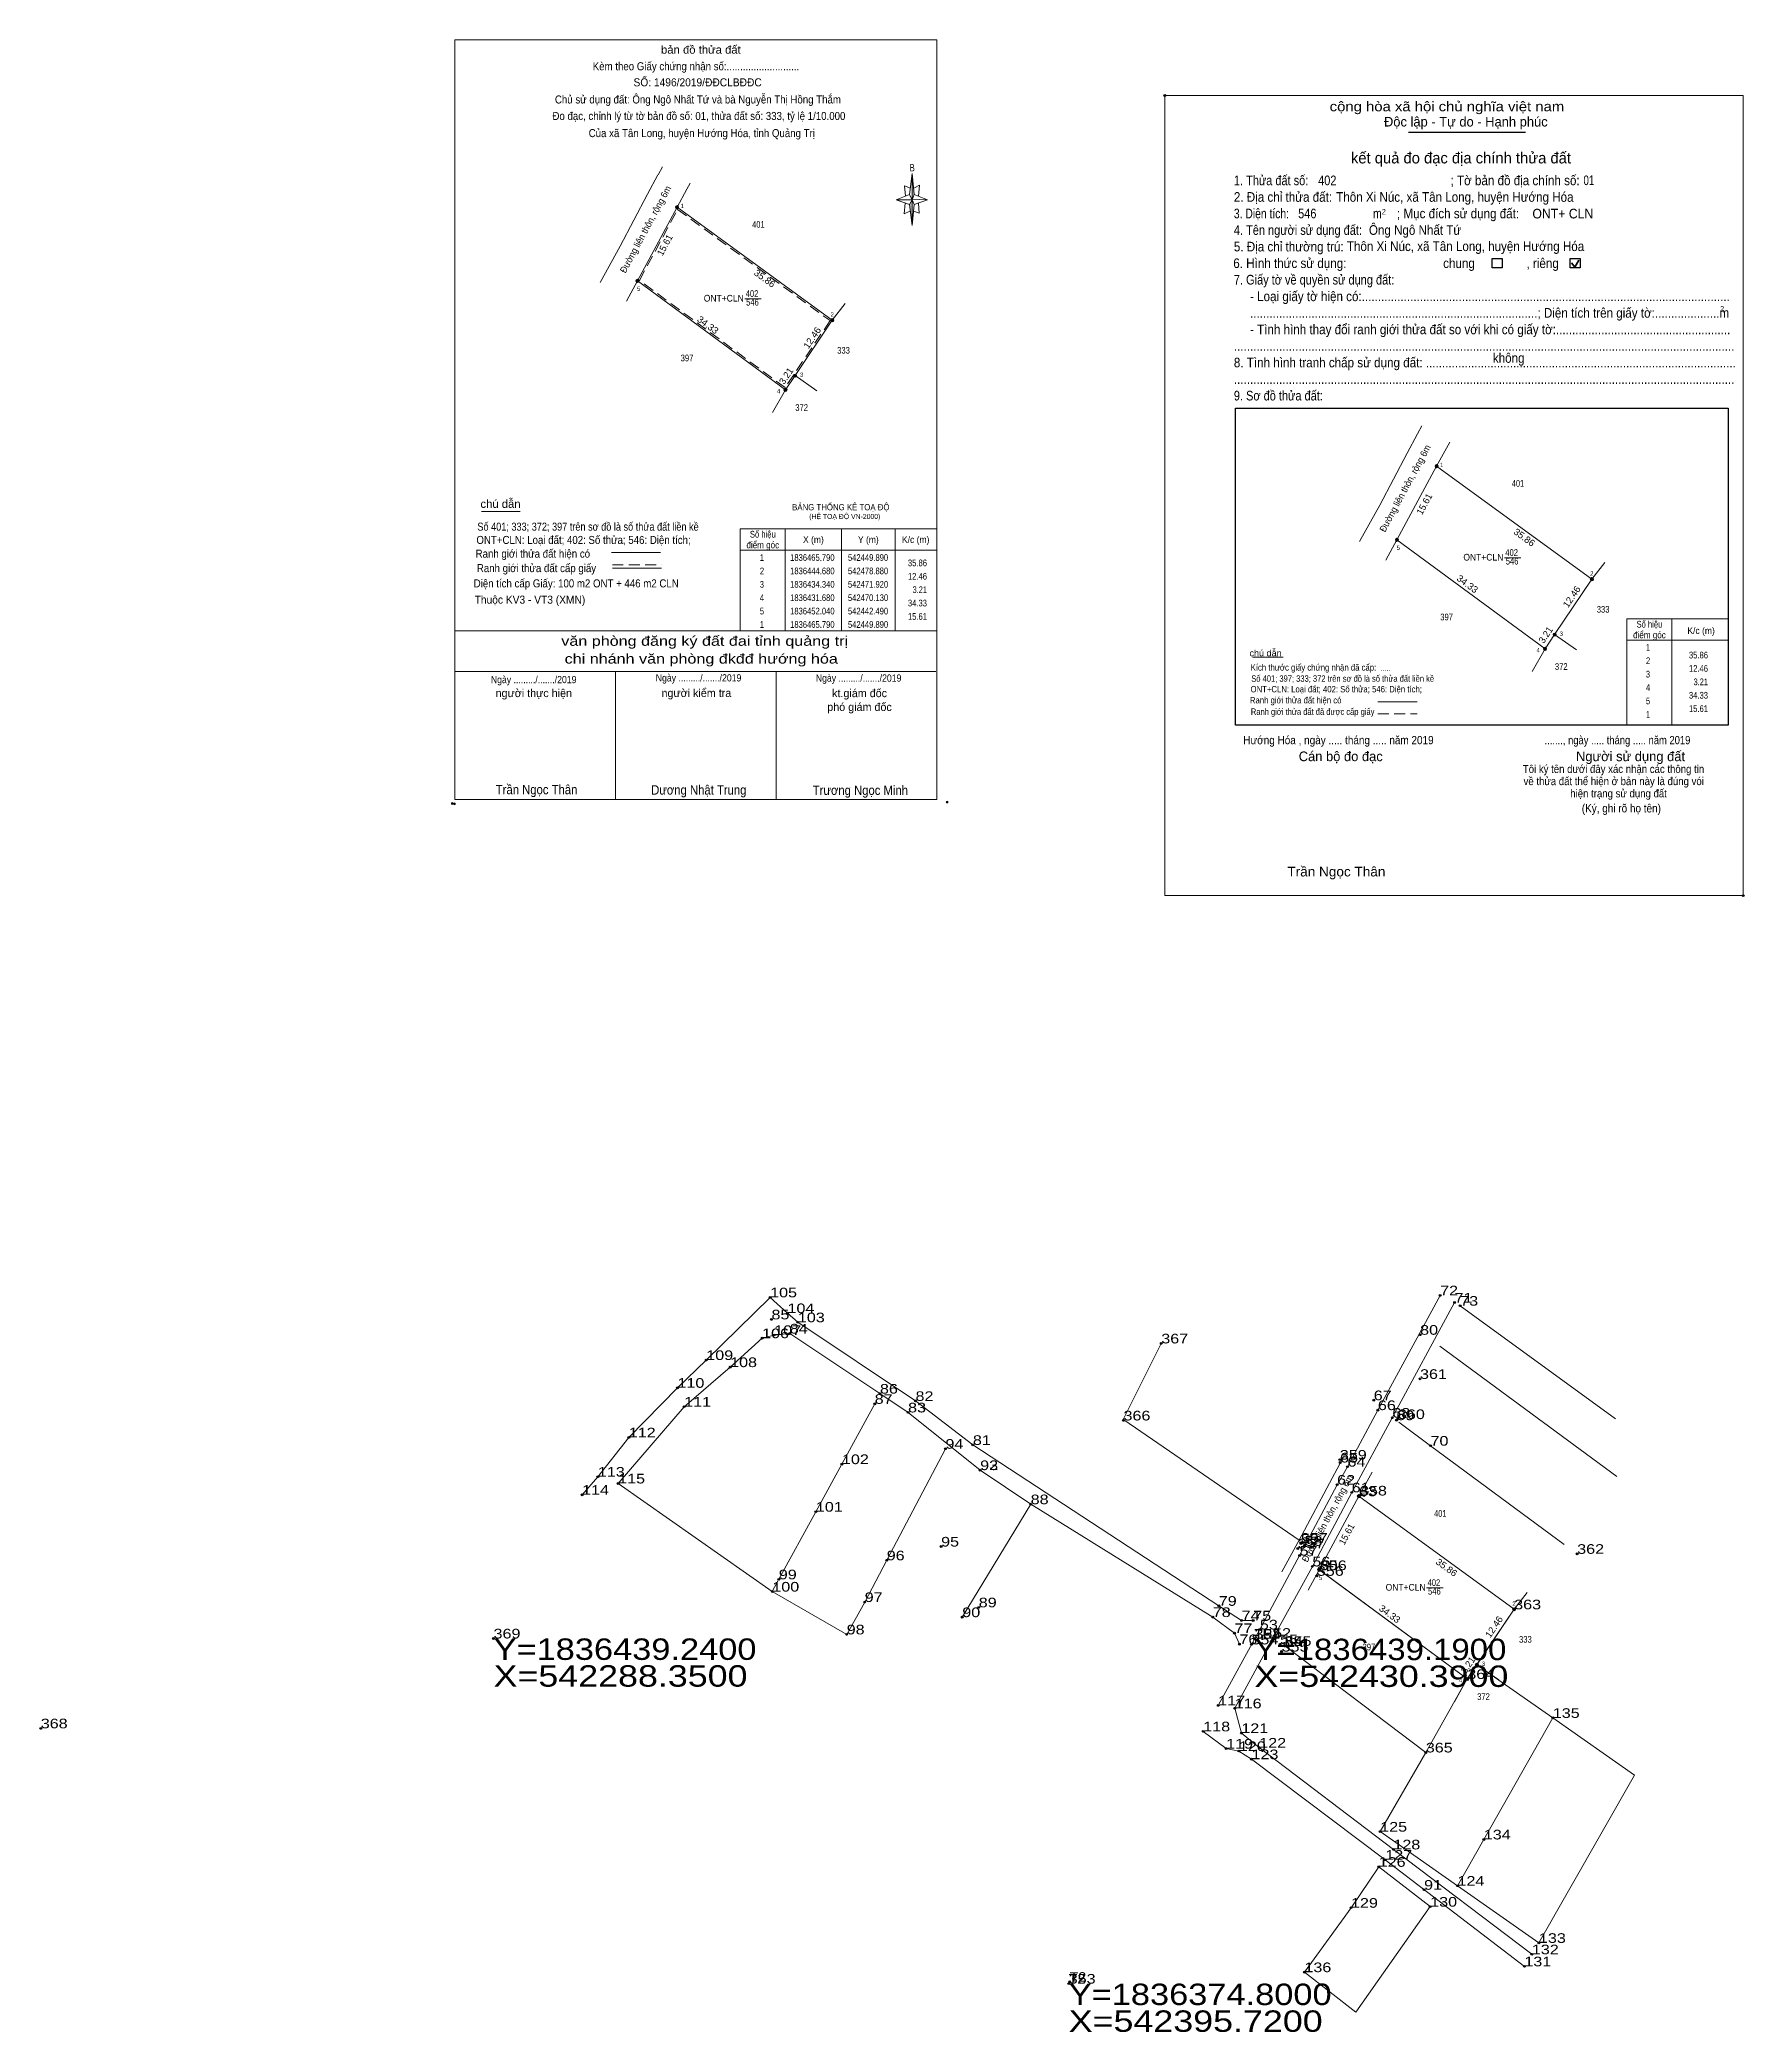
# Model space of a CAD drawing. Header units: metres. Extents: x 536224 to 543023, y 1836366 to 1838240.
# Drawn here: x 542203.6 to 542521.8, y 1836365.7 to 1836737.7 of the extents above; entities that cross this region are included whole.
import ezdxf
from ezdxf.enums import TextEntityAlignment as Align

# ---------------------------------------------------------------- set-up
doc = ezdxf.new("R2010")
doc.units = ezdxf.units.M
doc.header["$LTSCALE"] = 0.68
doc.header["$PDMODE"] = 32
doc.header["$PDSIZE"] = 0.34
doc.linetypes.add('DOTTED', pattern=[1.5, 0.3, -1.2])
doc.linetypes.add('MEDIUM_DASHED', pattern=[4.5, 3, -1.5])
for name, color, linetype, lineweight in [('1', 7, 'DOTTED', 13), ('10', 7, 'Continuous', 13), ('17', 7, 'Continuous', 13), ('2', 7, 'Continuous', 25), ('32', 7, 'Continuous', 13), ('36', 7, 'Continuous', 13), ('5', 7, 'Continuous', 13), ('6', 7, 'Continuous', 13), ('63', 7, 'Continuous', 13)]:
    doc.layers.add(name, color=color, linetype=linetype, lineweight=lineweight)
doc.layers.add('12', color=7, linetype='Continuous')
doc.layers.add('7', color=7, linetype='Continuous')

msp = doc.modelspace()

# ---------------------------------------------------------------- texts
at = {"layer": '1'}
for s, height, width, p in [('BẢNG THỐNG KÊ TOẠ ĐỘ ', 1.15, 0.95, (542344.08, 1836649.86)), ('(HỆ TOẠ ĐỘ VN-2000)', 0.93, 0.9, (542347.28, 1836648.24)), ('Y=1836439.2400', 4, 1.2, (542288.35, 1836435.24)), ('Y=1836439.1900', 4, 1.15, (542430.39, 1836435.19)), ('X=542288.3500', 4, 1.25, (542288.35, 1836430.24)), ('X=542430.3900', 4, 1.25, (542430.39, 1836430.19)), ('Y=1836374.8000', 4, 1.2, (542395.72, 1836370.8)), ('X=542395.7200', 4, 1.25, (542395.72, 1836365.8))]:
    msp.add_text(s, height=height, dxfattribs=dict(at, width=width)).set_placement(p)
at = {"layer": '1', "width": 0.85}
for s, p in [('546', (542463.975, 1836447.43)), ('397', (542451.755, 1836437.01)), ('333', (542480.975, 1836438.45)), ('372', (542473.155, 1836427.76))]:
    msp.add_text(s, height=1.25, dxfattribs=at).set_placement(p, align=Align.CENTER)
at = {"layer": '10'}
for s, width, p in [('401', 0.8, (542465.08, 1836461.95)), ('ONT+CLN', 0.95, (542458.61, 1836448.17)), ('402', 0.85, (542463.895, 1836449.04))]:
    msp.add_text(s, height=1.25, dxfattribs=dict(at, width=width)).set_placement(p, align=Align.CENTER)
at = {"layer": '12'}
for s, width, p in [('72', 1.25, (542465.05, 1836503.29)), ('105', 1.25, (542339.98, 1836502.92)), ('104', 1.25, (542343.22, 1836499.97)), ('71', 1.25, (542467.76, 1836501.95)), ('73', 1.25, (542468.8, 1836501.36)), ('85', 1.25, (542340.23, 1836498.81)), ('107', 1.25, (542340.74, 1836495.89)), ('84', 1.25, (542343.65, 1836496.17)), ('103', 1.25, (542345.16, 1836498.27)), ('80', 1.25, (542461.32, 1836495.94)), ('106', 1.25, (542338.48, 1836495.3)), ('367', 1.25, (542413, 1836494.32)), ('109', 1.25, (542328.06, 1836491.22)), ('108', 1.25, (542332.51, 1836489.9)), ('110', 1.25, (542322.68, 1836486.04)), ('86', 1.25, (542360.48, 1836484.95)), ('361', 1.25, (542461.3, 1836487.7)), ('111', 1.25, (542323.93, 1836482.51)), ('87', 1.25, (542359.5, 1836483.04)), ('83', 1.25, (542365.73, 1836481.44)), ('82', 1.25, (542367.12, 1836483.58)), ('67', 1.25, (542452.66, 1836483.72)), ('66', 1.25, (542453.44, 1836481.87)), ('366', 1.25, (542405.95, 1836479.94)), ('68', 1.25, (542456.13, 1836480.45)), ('69', 1.25, (542456.89, 1836479.99)), ('360', 1.25, (542457.18, 1836480.2)), ('112', 1.25, (542313.59, 1836476.78)), ('94', 1.25, (542372.71, 1836474.66)), ('81', 1.25, (542377.83, 1836475.37)), ('70', 1.25, (542463.26, 1836475.23)), ('102', 1.25, (542353.39, 1836471.79)), ('92', 1.25, (542379.19, 1836470.67)), ('93', 1.25, (542379.19, 1836470.67)), ('359', 1.25, (542446.33, 1836472.62)), ('65', 1.25, (542446.38, 1836472.09)), ('64', 1.25, (542447.77, 1836471.31)), ('114', 1.25, (542304.87, 1836466.06)), ('113', 1.25, (542307.82, 1836469.44)), ('115', 1.25, (542311.61, 1836468.18)), ('62', 1.25, (542445.83, 1836467.95)), ('61', 1.25, (542448.55, 1836466.52)), ('63', 1.25, (542449.89, 1836465.79)), ('358', 1.25, (542450.1, 1836465.93)), ('101', 1.25, (542348.52, 1836462.91)), ('88', 1.25, (542388.62, 1836464.3)), ('95', 1.25, (542371.9, 1836456.4)), ('357', 1.25, (542438.48, 1836456.04)), ('57', 1.25, (542438.82, 1836454.71)), ('357', 1.25, (542439.04, 1836457.1)), ('59', 1.25, (542439.07, 1836456.98)), ('58', 1.25, (542439.74, 1836456.54)), ('362', 1.25, (542490.64, 1836455.04)), ('96', 1.25, (542361.74, 1836453.83)), ('56', 1.25, (542441.2, 1836452.69)), ('356', 1.25, (542442.04, 1836450.94)), ('356', 1.25, (542442.6, 1836452)), ('60', 1.25, (542442.57, 1836451.98)), ('100', 1.25, (542340.39, 1836447.99)), ('99', 1.25, (542341.6, 1836450.28)), ('97', 1.25, (542357.63, 1836446.04)), ('89', 1.25, (542378.92, 1836445.05)), ('79', 1.25, (542423.73, 1836445.34)), ('363', 1.25, (542478.88, 1836444.68)), ('98', 1.25, (542354.27, 1836440)), ('90', 1.25, (542375.85, 1836443.22)), ('78', 1.25, (542422.6, 1836443.24)), ('77', 1.25, (542426.66, 1836440.24)), ('74', 1.25, (542428, 1836442.62)), ('75', 1.25, (542430.17, 1836442.6)), ('53', 1.25, (542431.41, 1836440.92)), ('369', 1.25, (542288.35, 1836439.24)), ('76', 1.25, (542427.58, 1836438.18)), ('354', 1.25, (542429.83, 1836438.13)), ('TR2', 1.05, (542430.37, 1836439.22)), ('TR2', 1.05, (542430.39, 1836439.19)), ('TR2', 1.05, (542430.39, 1836439.19)), ('TR2', 1.05, (542430.4, 1836439.18)), ('354', 1.25, (542430.39, 1836439.19)), ('52', 1.25, (542433.87, 1836439.36)), ('55', 1.25, (542435.17, 1836438.16)), ('355', 1.25, (542435.46, 1836436.8)), ('355', 1.25, (542436.02, 1836437.86)), ('54', 1.25, (542436.05, 1836437.84)), ('364', 1.25, (542470.13, 1836431.68)), ('117', 1.25, (542423.64, 1836426.74)), ('116', 1.25, (542426.71, 1836426.21)), ('368', 1.25, (542203.82, 1836422.46)), ('118', 1.25, (542420.84, 1836421.9)), ('121', 1.25, (542427.95, 1836421.58)), ('135', 1.25, (542486.09, 1836424.41)), ('119', 1.25, (542425.11, 1836418.68)), ('120', 1.25, (542427.49, 1836418.23)), ('122', 1.25, (542431.29, 1836418.86)), ('365', 1.25, (542462.38, 1836417.96)), ('123', 1.25, (542429.85, 1836416.7)), ('125', 1.25, (542453.87, 1836403.18)), ('128', 1.25, (542456.33, 1836399.86)), ('134', 1.25, (542473.21, 1836401.72)), ('126', 1.25, (542453.59, 1836396.61)), ('127', 1.25, (542454.82, 1836397.93)), ('91', 1.25, (542462.06, 1836392.33)), ('124', 1.25, (542468.29, 1836393.08)), ('129', 1.25, (542448.42, 1836388.97)), ('130', 1.25, (542463.2, 1836389.17)), ('132', 1.25, (542482.18, 1836380.28)), ('133', 1.25, (542483.5, 1836382.41)), ('136', 1.25, (542439.72, 1836376.94)), ('131', 1.25, (542480.78, 1836378.03)), ('T2', 1.1, (542395.72, 1836374.8)), ('353', 1.25, (542395.72, 1836374.8)), ('T2', 1.1, (542395.9, 1836375.14))]:
    msp.add_text(s, height=1.8, dxfattribs=dict(at, width=width)).set_placement(p)
at = {"layer": '2'}
for s, height, width, p in [('cộng hòa xã hội chủ nghĩa việt nam', 1.803, 1.15, (542444.44, 1836724.34)), ('2. Địa chỉ thửa đất:', 1.803, 0.9, (542426.55, 1836707.45)), ('1. Thửa đất số:', 1.803, 0.85, (542426.55, 1836710.54)), ('402', 1.8, 0.85, (542442.28, 1836710.54)), ('Thôn Xi Núc, xã Tân Long, huyện Hướng Hóa', 1.8, 0.9, (542445.66, 1836707.45)), ('; Tờ bản đồ địa chính số:', 1.803, 0.9, (542467, 1836710.54)), ('01', 1.8, 0.75, (542491.82, 1836710.56)), ('3. Diện tích:', 1.803, 0.8, (542426.55, 1836704.36)), ('546', 1.8, 0.85, (542438.55, 1836704.37)), ('m', 1.803, 0.8, (542452.54, 1836704.36)), ('2', 1.03, 0.8, (542454.16, 1836705.08)), ('; Mục đích sử dụng đất:', 1.803, 0.9, (542457, 1836704.36)), ('ONT+ CLN', 1.8, 0.95, (542482.28, 1836704.34)), ('4. Tên người sử dụng đất:', 1.803, 0.85, (542426.55, 1836701.27)), ('Ông Ngô Nhất Tứ', 1.8, 0.9, (542451.76, 1836701.28)), ('5. Địa chỉ thường trú:', 1.803, 0.9, (542426.55, 1836698.18)), ('Thôn Xi Núc, xã Tân Long, huyện Hướng Hóa', 1.8, 0.9, (542447.65, 1836698.25)), ('6. Hình thức sử dụng:', 1.803, 0.9, (542426.44, 1836695.08)), ('chung                , riêng', 1.803, 0.9, (542465.62, 1836695.08)), ('7. Giấy tờ về quyền sử dụng đất:', 1.803, 0.85, (542426.55, 1836692)), ('     - Loại giấy tờ hiện có:..................................................................................................................', 1.803, 0.9, (542426.55, 1836688.9)), ('     .........................................................................................; Diện tích trên giấy tờ:....................m', 1.803, 0.9, (542426.55, 1836685.81)), ('2', 1.03, 0.8, (542517.32, 1836686.95)), ('     - Tình hình thay đổi ranh giới thửa đất so với khi có giấy tờ:......................................................', 1.803, 0.9, (542426.55, 1836682.72)), ('...........................................................................................................................................................', 1.803, 0.9, (542426.55, 1836679.63)), ('8. Tình hình tranh chấp sử dụng đất: ................................................................................................', 1.803, 0.9, (542426.55, 1836676.54)), ('không', 1.803, 0.9, (542474.9, 1836677.39)), ('9. Sơ đồ thửa đất:', 1.803, 0.85, (542426.55, 1836670.36)), ('...........................................................................................................................................................', 1.803, 0.9, (542426.55, 1836673.45)), ('Hướng Hóa , ngày ..... tháng ..... năm 2019', 1.544, 0.9, (542428.32, 1836606.18)), ('......., ngày ..... tháng ..... năm 2019', 1.544, 0.85, (542484.55, 1836606.18)), ('(Ký, ghi rõ họ tên)', 1.545, 0.9, (542491.5, 1836593.45)), ('Trần Ngọc Thân', 1.804, 1.05, (542436.54, 1836581.5))]:
    msp.add_text(s, height=height, dxfattribs=dict(at, width=width)).set_placement(p)
for s, p in [('Độc lập - Tự do - Hạnh phúc', (542454.57, 1836721.5)), ('Cán bộ đo đạc', (542438.66, 1836603.02)), ('Người sử dụng đất', (542490.42, 1836603.02))]:
    msp.add_text(s, height=1.803, dxfattribs=at).set_placement(p)
for s, height, p in [('kết quả đo đạc địa chính thửa đất', 2.061, (542468.945, 1836714.61)), ('.', 0.5152, (542521.6349, 1836577.64))]:
    msp.add_text(s, height=height, dxfattribs=at).set_placement(p, align=Align.CENTER)
for s, height, width, p in [('.....', 1, 0.95, (542454.845, 1836619.89)), ('Tôi ký tên dưới đây xác nhận các thông tin', 1.489, 0.9, (542497.425, 1836600.82)), ('về thửa đất thể hiện ở bản này là đúng vói', 1.489, 0.9, (542497.46, 1836598.54)), ('hiện trạng sử dụng đất', 1.489, 0.9, (542498.365, 1836596.26))]:
    msp.add_text(s, height=height, dxfattribs=dict(at, width=width)).set_placement(p, align=Align.CENTER)
at = {"layer": '5'}
for s, height, width, p in [('bản đồ thửa đất', 1.5, 1.05, (542327.05, 1836735.1)), ('Kèm theo Giấy chứng nhận số:...........................', 1.5, 0.9, (542326.13, 1836732)), ('SỐ: 1496/2019/ĐĐCLBĐĐC', 1.5, 0.95, (542326.445, 1836729)), ('Đo đạc, chỉnh lý từ tờ bản đồ số: 01, thửa đất số: 333, tỷ lệ 1/10.000 ', 1.5, 0.9, (542326.935, 1836722.72)), ('Chủ sử dụng đất: Ông Ngô Nhất Tứ và bà Nguyễn Thị Hồng Thắm', 1.5, 0.9, (542326.505, 1836725.8)), ('Của xã Tân Long, huyện Hướng Hóa, tỉnh Quảng Trị', 1.5, 0.9, (542327.225, 1836719.52)), ('B', 1.378, 0.75, (542366.515, 1836713.12)), ('văn phòng đăng ký đất đai tỉnh quảng trị', 1.8, 1.25, (542327.76, 1836624.56)), ('chi nhánh văn phòng đkđđ hướng hóa', 1.8, 1.25, (542327.12, 1836621.24)), ('Ngày ........./......./2019', 1.35, 0.9, (542295.835, 1836617.58)), ('Ngày ........./......./2019', 1.35, 0.9, (542326.615, 1836617.9)), ('Ngày ........./......./2019', 1.35, 0.9, (542356.495, 1836617.86)), ('Trần Ngọc Thân', 1.75, 0.9, (542296.38, 1836596.84)), ('Dương Nhật Trung', 1.75, 0.9, (542326.66, 1836596.78)), ('Trương Ngọc Minh', 1.75, 0.9, (542356.825, 1836596.72))]:
    msp.add_text(s, height=height, dxfattribs=dict(at, width=width)).set_placement(p, align=Align.CENTER)
for s, p in [('người thực hiện', (542295.86, 1836614.98)), ('người kiểm tra', (542326.215, 1836615)), ('kt.giám đốc', (542356.675, 1836614.97)), ('phó giám đốc', (542356.67, 1836612.39))]:
    msp.add_text(s, height=1.5, dxfattribs=at).set_placement(p, align=Align.CENTER)
at = {"layer": '6'}
for s, height, width, p in [('chú dẫn', 1.5, 1.05, (542285.9, 1836650.31)), ('Số 401; 333; 372; 397 trên sơ đồ là số thửa đất liền kề', 1.5, 0.85, (542285.33, 1836646.05)), ('Ranh giới thửa đất hiện có ', 1.5, 0.9, (542285, 1836641.01)), ('ONT+CLN: Loại đất; 402: Số thửa; 546: Diện tích;', 1.5, 0.9, (542285.15, 1836643.57)), ('Ranh giới thửa đất cấp giấy', 1.5, 0.9, (542285.23, 1836638.31)), ('Diện tích cấp Giấy: 100 m2 ONT + 446 m2 CLN', 1.5, 0.9, (542284.64, 1836635.46)), ('Thuộc KV3 - VT3 (XMN)', 1.5, 0.95, (542284.82, 1836632.42)), ('chú dẫn', 1.2, 1.05, (542429.47, 1836622.6)), ('Kích thước giấy chứng nhận đã cấp:', 1.2, 0.9, (542429.69, 1836619.92)), ('ONT+CLN: Loại đất; 402: Số thửa; 546: Diện tích;', 1.2, 0.9, (542429.66, 1836615.86)), ('Số 401; 397; 333; 372 trên sơ đồ là số thửa đất liền kề', 1.2, 0.85, (542429.8, 1836617.84)), ('Ranh giới thửa đất hiện có ', 1.2, 0.9, (542429.54, 1836613.8)), ('Ranh giới thửa đất đã được cấp giấy', 1.2, 0.85, (542429.72, 1836611.66))]:
    msp.add_text(s, height=height, dxfattribs=dict(at, width=width)).set_placement(p)
at = {"layer": '63'}
for s, rotation, width, p in [('Đường liên thôn, rộng 6m', 61.767, 0.95, (542317.2682, 1836702.0144)), ('35.86', 323.939, 1.05, (542338.6021, 1836692.6359)), ('34.33', 323.624, 1.05, (542327.9843, 1836683.9509)), ('12.46', 56.055, 1.05, (542348.346, 1836681.701)), ('Đường liên thôn, rộng 6m', 61.767, 0.95, (542459.0682, 1836653.6644)), ('35.86', 323.939, 1.05, (542480.4021, 1836644.2859)), ('34.33', 323.624, 1.05, (542469.7843, 1836635.6009)), ('12.46', 56.055, 1.05, (542490.146, 1836633.351)), ('Đường liên thôn, rộng 6m', 61.767, 0.95, (542444.5582, 1836461.3644)), ('35.86', 323.939, 1.05, (542465.8921, 1836451.9859)), ('34.33', 323.624, 1.05, (542455.2743, 1836443.3009)), ('12.46', 56.055, 1.05, (542475.6359, 1836441.051))]:
    msp.add_text(s, height=1.25, rotation=rotation, dxfattribs=dict(at, width=width)).set_placement(p, align=Align.CENTER)
for s, height, width, p in [(' 1', 0.8, 0.9, (542323.87, 1836706.27)), (' 5', 0.8, 0.9, (542315.75, 1836690.81)), (' 2', 0.8, 0.9, (542351.87, 1836686)), (' 4', 0.8, 0.95, (542341.88, 1836671.7)), (' 3', 0.8, 0.95, (542346.18, 1836674.77)), (' 1', 0.8, 0.9, (542465.67, 1836657.92)), (' 5', 0.8, 0.9, (542457.55, 1836642.46)), ('35.86', 1.25, 0.85, (542369.26, 1836639.41)), ('12.46', 1.25, 0.85, (542369.26, 1836636.91)), ('3.21', 1.25, 0.8, (542369.26, 1836634.41)), (' 2', 0.8, 0.9, (542493.67, 1836637.65)), ('34.33', 1.25, 0.85, (542369.26, 1836631.91)), ('15.61', 1.25, 0.85, (542369.26, 1836629.41)), (' 4', 0.8, 0.95, (542483.68, 1836623.35)), (' 3', 0.8, 0.95, (542487.98, 1836626.42)), ('35.86', 1.25, 0.85, (542515.06, 1836622.2)), ('12.46', 1.25, 0.85, (542515.06, 1836619.7)), ('3.21', 1.25, 0.8, (542515.06, 1836617.2)), ('34.33', 1.25, 0.85, (542515.06, 1836614.7)), ('15.61', 1.25, 0.85, (542515.06, 1836612.2)), (' 1', 0.8, 0.9, (542451.16, 1836465.62)), (' 5', 0.8, 0.9, (542443.04, 1836450.16)), (' 2', 0.8, 0.9, (542479.16, 1836445.35)), (' 3', 0.8, 0.95, (542473.47, 1836434.12)), (' 4', 0.8, 0.95, (542469.17, 1836431.05))]:
    msp.add_text(s, height=height, dxfattribs=dict(at, width=width)).set_placement(p, align=Align.RIGHT)
for s, width, p in [('401', 0.8, (542337.79, 1836702.6)), ('402', 0.85, (542336.605, 1836689.69)), ('ONT+CLN', 0.95, (542331.32, 1836688.82)), ('546', 0.85, (542336.685, 1836688.08)), ('333', 0.85, (542353.685, 1836679.1)), ('397', 0.85, (542324.465, 1836677.66)), ('372', 0.85, (542345.865, 1836668.41)), ('401', 0.8, (542479.59, 1836654.25)), ('Số hiệu', 0.85, (542338.61, 1836644.76)), ('điểm góc', 0.9, (542338.61, 1836642.76)), ('X (m)', 0.95, (542348.06, 1836643.76)), ('Y (m)', 0.95, (542358.315, 1836643.76)), ('K/c (m)', 0.95, (542367.155, 1836643.76)), ('402', 0.85, (542478.405, 1836641.34)), (' 2', 0.85, (542338.265, 1836637.91)), (' 1', 0.75, (542338.26, 1836640.41)), ('1836465.790', 0.85, (542347.86, 1836640.41)), ('1836444.680', 0.85, (542347.86, 1836637.91)), ('542449.890', 0.85, (542358.26, 1836640.41)), ('542478.880', 0.85, (542358.26, 1836637.91)), ('ONT+CLN', 0.95, (542473.12, 1836640.47)), ('546', 0.85, (542478.485, 1836639.73)), (' 3', 0.8, (542338.255, 1836635.41)), ('1836434.340', 0.85, (542347.86, 1836635.41)), ('542471.920', 0.85, (542358.26, 1836635.41)), (' 4', 0.85, (542338.26, 1836632.91)), (' 5', 0.8, (542338.265, 1836630.41)), ('1836431.680', 0.85, (542347.86, 1836632.91)), ('1836452.040', 0.85, (542347.86, 1836630.41)), ('542470.130', 0.85, (542358.26, 1836632.91)), ('542442.490', 0.85, (542358.26, 1836630.41)), ('333', 0.85, (542495.485, 1836630.75)), (' 1', 0.75, (542338.26, 1836627.91)), ('1836465.790', 0.85, (542347.86, 1836627.91)), ('542449.890', 0.85, (542358.26, 1836627.91)), ('397', 0.85, (542466.265, 1836629.31)), ('Số hiệu', 0.85, (542504.13, 1836627.96)), ('K/c (m)', 0.95, (542513.775, 1836626.76)), ('điểm góc', 0.9, (542504.13, 1836625.96)), (' 1', 0.75, (542503.67, 1836623.64)), ('372', 0.85, (542487.665, 1836620.06)), (' 2', 0.85, (542503.675, 1836621.14)), (' 4', 0.85, (542503.67, 1836616.14)), (' 3', 0.8, (542503.665, 1836618.64)), (' 5', 0.8, (542503.675, 1836613.64)), (' 1', 0.75, (542503.67, 1836611.14))]:
    msp.add_text(s, height=1.25, dxfattribs=dict(at, width=width)).set_placement(p, align=Align.CENTER)
for s, rotation, p in [('15.61', 61.712, (542320.8669, 1836699.0738)), ('3.21', 56.062, (542343.4898, 1836674.5861)), ('15.61', 61.712, (542462.6669, 1836650.7238)), ('3.21', 56.062, (542485.2898, 1836626.2361)), ('15.61', 61.712, (542448.1569, 1836458.4238)), ('3.21', 56.062, (542470.7798, 1836433.9361))]:
    msp.add_text(s, height=1.25, rotation=rotation, dxfattribs=at).set_placement(p, align=Align.CENTER)

# ---------------------------------------------------------------- hatches: boundary and pattern name
at = {"layer": '5'}
for points in [[(542366.48, 1836712.72), (542366.88, 1836708.82), (542366.48, 1836707.82)], [(542366.48, 1836707.82), (542366.48, 1836703.02), (542365.98, 1836706.92)]]:
    msp.add_hatch(color=256, dxfattribs=at).paths.add_polyline_path(points)
at = {"layer": '63'}
for points in [[(542322.9, 1836706.44, 1), (542322.3, 1836706.44, 1)], [(542315.5, 1836692.69, 1), (542314.9, 1836692.69, 1)], [(542351.89, 1836685.33, 1), (542351.29, 1836685.33, 1)], [(542343.14, 1836672.33, 1), (542342.54, 1836672.33, 1)], [(542344.93, 1836674.99, 1), (542344.33, 1836674.99, 1)], [(542464.7, 1836658.09, 1), (542464.1, 1836658.09, 1)], [(542457.3, 1836644.34, 1), (542456.7, 1836644.34, 1)], [(542493.69, 1836636.98, 1), (542493.09, 1836636.98, 1)], [(542484.94, 1836623.98, 1), (542484.34, 1836623.98, 1)], [(542486.73, 1836626.64, 1), (542486.13, 1836626.64, 1)], [(542450.19, 1836465.79, 1), (542449.59, 1836465.79, 1)], [(542442.79, 1836452.04, 1), (542442.19, 1836452.04, 1)], [(542479.18, 1836444.68, 1), (542478.58, 1836444.68, 1)], [(542472.22, 1836434.34, 1), (542471.62, 1836434.34, 1)], [(542470.43, 1836431.68, 1), (542469.83, 1836431.68, 1)]]:
    msp.add_hatch(color=256, dxfattribs=at).paths.add_polyline_path(points)

# ---------------------------------------------------------------- linework, layer by layer
at = {"layer": '1', "linetype": 'Continuous'}
msp.add_lwpolyline([(542449.89, 1836465.79), (542478.88, 1836444.68), (542471.92, 1836434.34), (542470.13, 1836431.68), (542442.49, 1836452.04)], close=True, dxfattribs=at)
at = {"layer": '10'}
for p, q in [((542444.38, 1836468.23), (542446.33, 1836471.82)), ((542446.34, 1836471.81), (542447.15, 1836473.32)), ((542439.26, 1836458.53), (542444.38, 1836468.23)), ((542449.89, 1836465.79), (542451.72, 1836469.16)), ((542451.74, 1836469.18), (542452.34, 1836470.29)), ((542442.49, 1836452.04), (542449.89, 1836465.79)), ((542478.88, 1836444.68), (542449.89, 1836465.79)), ((542435.51, 1836451.7), (542439.26, 1836458.53)), ((542440.43, 1836448.26), (542442.49, 1836452.04)), ((542481.3, 1836447.82), (542478.88, 1836444.68)), ((542471.92, 1836434.34), (542475.99, 1836431.49)), ((542470.13, 1836431.68), (542467.73, 1836427.43))]:
    msp.add_line(p, q, dxfattribs=at)
msp.add_lwpolyline([(542478.88, 1836444.68), (542471.92, 1836434.34), (542470.13, 1836431.68), (542442.49, 1836452.04)], dxfattribs=at)
at = {"layer": '17'}
for p, q in [((542286.1, 1836649.63), (542293.34, 1836649.63)), ((542430, 1836622.42), (542435.78, 1836622.42))]:
    msp.add_line(p, q, dxfattribs=at)
at = {"layer": '2'}
for p, q in [((542459.13, 1836720.45), (542480.97, 1836720.45)), ((542426.88, 1836668.93), (542518.83, 1836668.93)), ((542518.83, 1836668.93), (542518.83, 1836609.75))]:
    msp.add_line(p, q, dxfattribs=at)
at = {"layer": '2', "lineweight": 35}
for p, q in [((542489.59, 1836696.03), (542490.2, 1836695.23)), ((542490.2, 1836695.23), (542490.95, 1836696.57))]:
    msp.add_line(p, q, dxfattribs=at)
at = {"layer": '2', "lineweight": 13}
msp.add_lwpolyline([(542413.64, 1836727.3), (542521.64, 1836727.3), (542521.64, 1836577.91), (542413.64, 1836577.91)], close=True, dxfattribs=at)
at = {"layer": '2'}
for points in [[(542474.76, 1836696.83), (542476.61, 1836696.83), (542476.61, 1836695.1), (542474.76, 1836695.1)], [(542489.35, 1836696.83), (542491.2, 1836696.83), (542491.2, 1836695.1), (542489.35, 1836695.1)]]:
    msp.add_lwpolyline(points, close=True, dxfattribs=at)
msp.add_lwpolyline([(542518.83, 1836609.75), (542426.88, 1836609.75), (542426.88, 1836668.93)], dxfattribs=at)
for p in [(542413.64, 1836727.3), (542521.64, 1836577.91)]:
    msp.add_point(p, dxfattribs=at)
at = {"layer": '32'}
msp.add_line((542406, 1836480.04), (542438.77, 1836457.6), dxfattribs=at)
at = {"layer": '36'}
for p, q in [((542339.98, 1836502.92), (542343.22, 1836499.97)), ((542465.05, 1836503.29), (542453.44, 1836481.87)), ((542456.13, 1836480.45), (542467.76, 1836501.95)), ((542497.79, 1836480.25), (542468.8, 1836501.36)), ((542343.22, 1836499.97), (542345.16, 1836498.27)), ((542345.16, 1836498.27), (542367.12, 1836483.58)), ((542405.86, 1836480.14), (542413.12, 1836494.56)), ((542465.03, 1836493.81), (542498.03, 1836469.48)), ((542311.61, 1836468.18), (542323.93, 1836482.51)), ((542377.83, 1836475.37), (542367.12, 1836483.58)), ((542365.73, 1836481.44), (542379.19, 1836470.67)), ((542448.55, 1836466.52), (542456.13, 1836480.45)), ((542377.83, 1836475.37), (542423.73, 1836445.34)), ((542445.83, 1836467.95), (542438.82, 1836454.71)), ((542388.62, 1836464.3), (542375.85, 1836443.22)), ((542448.55, 1836466.52), (542441.2, 1836452.69)), ((542478.88, 1836444.68), (542449.89, 1836465.79)), ((542438.82, 1836454.71), (542431.41, 1836440.92)), ((542433.87, 1836439.36), (542441.2, 1836452.69)), ((542423.64, 1836426.74), (542431.41, 1836440.92)), ((542426.71, 1836426.21), (542433.87, 1836439.36)), ((542462.38, 1836417.96), (542436.05, 1836437.84)), ((542471.92, 1836434.34), (542486.09, 1836424.41)), ((542462.38, 1836417.96), (542470.13, 1836431.68)), ((542486.09, 1836424.41), (542501.33, 1836413.72)), ((542454.82, 1836397.93), (542429.85, 1836416.7)), ((542431.29, 1836418.86), (542456.33, 1836399.86)), ((542453.87, 1836403.18), (542462.38, 1836417.96)), ((542483.5, 1836382.41), (542501.33, 1836413.72)), ((542453.87, 1836403.18), (542468.29, 1836393.08)), ((542480.78, 1836378.03), (542454.82, 1836397.93)), ((542456.33, 1836399.86), (542482.18, 1836380.28)), ((542468.29, 1836393.08), (542483.5, 1836382.41))]:
    msp.add_line(p, q, dxfattribs=at)
for points in [[(542339.98, 1836502.92), (542328.06, 1836491.22), (542322.68, 1836486.04), (542313.59, 1836476.78), (542307.82, 1836469.44), (542304.87, 1836466.06)], [(542323.93, 1836482.51), (542332.51, 1836489.9), (542338.48, 1836495.3)], [(542338.48, 1836495.3), (542340.74, 1836495.89), (542343.65, 1836496.17)], [(542365.73, 1836481.44), (542360.48, 1836484.95), (542343.65, 1836496.17)], [(542311.61, 1836468.18), (542340.39, 1836447.99), (542341.6, 1836450.28), (542348.52, 1836462.91), (542353.39, 1836471.79), (542359.5, 1836483.04)], [(542445.83, 1836467.95), (542447.77, 1836471.31), (542453.44, 1836481.87)], [(542457.36, 1836479.64), (542463.26, 1836475.23), (542488.24, 1836456.81)], [(542340.39, 1836447.99), (542354.27, 1836440), (542357.63, 1836446.04), (542361.74, 1836453.83), (542372.71, 1836474.66)], [(542422.6, 1836443.24), (542388.62, 1836464.3), (542379.19, 1836470.67)], [(542442.57, 1836451.98), (542470.13, 1836431.68), (542478.88, 1836444.68)], [(542423.73, 1836445.34), (542428, 1836442.62), (542430.17, 1836442.6)], [(542422.6, 1836443.24), (542426.66, 1836440.24), (542427.58, 1836438.18)], [(542426.71, 1836426.21), (542427.95, 1836421.58), (542431.29, 1836418.86)], [(542468.29, 1836393.08), (542473.21, 1836401.72), (542486.09, 1836424.41)], [(542420.84, 1836421.9), (542425.11, 1836418.68), (542427.49, 1836418.23), (542429.85, 1836416.7)], [(542439.72, 1836376.94), (542448.42, 1836388.97), (542453.59, 1836396.61), (542463.2, 1836389.17)], [(542439.72, 1836376.94), (542449.33, 1836369.5), (542463.2, 1836389.17)]]:
    msp.add_lwpolyline(points, dxfattribs=at)
at = {"layer": '5'}
for p, q in [((542365.98, 1836708.82), (542366.48, 1836712.72)), ((542365.98, 1836706.92), (542363.48, 1836707.82)), ((542366.88, 1836706.92), (542366.48, 1836703.02)), ((542367.78, 1836705.32), (542366.78, 1836705.72)), ((542366.88, 1836708.82), (542369.38, 1836707.82)), ((542367.68, 1836707.22), (542367.78, 1836705.32)), ((542281.11, 1836627.38), (542371.11, 1836627.38)), ((542281.11, 1836619.78), (542370.91, 1836619.78)), ((542281.11, 1836619.78), (542370.91, 1836619.78)), ((542281.11, 1836619.78), (542370.91, 1836619.78)), ((542311.11, 1836595.88), (542311.11, 1836619.78)), ((542341.11, 1836595.88), (542341.11, 1836619.78))]:
    msp.add_line(p, q, dxfattribs=at)
for points in [[(542281.11, 1836737.68), (542371.11, 1836737.68), (542371.11, 1836595.88), (542281.11, 1836595.88)], [(542366.48, 1836712.72), (542366.88, 1836708.82), (542366.48, 1836707.82)], [(542366.48, 1836707.82), (542363.48, 1836707.82), (542365.98, 1836708.82), (542366.88, 1836706.92), (542369.38, 1836707.82), (542366.48, 1836707.92)], [(542366.48, 1836707.82), (542366.48, 1836703.02), (542365.98, 1836706.92)]]:
    msp.add_lwpolyline(points, close=True, dxfattribs=at)
for points in [[(542366.18, 1836710.02), (542365.08, 1836710.42), (542365.28, 1836708.52)], [(542366.78, 1836710.02), (542367.88, 1836710.52), (542367.68, 1836708.52)], [(542366.48, 1836707.82), (542365.98, 1836708.82), (542363.48, 1836707.82)], [(542365.18, 1836707.22), (542364.98, 1836705.22), (542366.08, 1836705.72)], [(542366.48, 1836707.82), (542366.88, 1836706.92), (542369.38, 1836707.82)], [(542371.11, 1836595.88), (542281.11, 1836595.88), (542281.11, 1836619.78)]]:
    msp.add_lwpolyline(points, dxfattribs=at)
for p in [(542280.64, 1836595.12), (542281.04, 1836595.04)]:
    msp.add_point(p, dxfattribs=at)
at = {"layer": '6'}
for p, q in [((542310.39, 1836641.99), (542319.53, 1836641.99)), ((542310.53, 1836639.07), (542319.67, 1836639.07)), ((542453.44, 1836614.1), (542460.75, 1836614.1))]:
    msp.add_line(p, q, dxfattribs=at)
at = {"layer": '6', "linetype": 'MEDIUM_DASHED'}
for p, q in [((542310.53, 1836639.69), (542319.73, 1836639.69)), ((542453.43, 1836611.84), (542460.79, 1836611.84))]:
    msp.add_line(p, q, dxfattribs=at)
at = {"layer": '6'}
msp.add_point((542373.01, 1836595.38), dxfattribs=at)
at = {"layer": '63'}
for p, q in [((542319.05, 1836712.46), (542319.86, 1836713.97)), ((542317.09, 1836708.88), (542319.04, 1836712.47)), ((542322.6, 1836706.44), (542324.43, 1836709.81)), ((542324.45, 1836709.83), (542325.05, 1836710.94)), ((542311.97, 1836699.18), (542317.09, 1836708.88)), ((542315.2, 1836692.69), (542322.6, 1836706.44)), ((542351.59, 1836685.33), (542322.6, 1836706.44)), ((542308.22, 1836692.35), (542311.97, 1836699.18)), ((542313.14, 1836688.91), (542315.2, 1836692.69)), ((542335.25, 1836689.35), (542338.33, 1836689.35)), ((542354.01, 1836688.47), (542351.59, 1836685.33)), ((542342.84, 1836672.33), (542340.44, 1836668.08)), ((542344.63, 1836674.99), (542348.7, 1836672.14)), ((542460.85, 1836664.11), (542461.66, 1836665.62)), ((542458.89, 1836660.53), (542460.84, 1836664.12)), ((542464.4, 1836658.09), (542466.23, 1836661.46)), ((542466.25, 1836661.48), (542466.85, 1836662.59)), ((542453.77, 1836650.83), (542458.89, 1836660.53)), ((542457, 1836644.34), (542464.4, 1836658.09)), ((542493.39, 1836636.98), (542464.4, 1836658.09)), ((542450.02, 1836644), (542453.77, 1836650.83)), ((542342.81, 1836646.38), (542342.81, 1836627.38)), ((542353.31, 1836646.38), (542353.31, 1836627.38)), ((542363.31, 1836646.38), (542363.31, 1836627.38)), ((542454.94, 1836640.56), (542457, 1836644.34)), ((542334.41, 1836642.38), (542371.11, 1836642.38)), ((542477.05, 1836641), (542480.13, 1836641)), ((542495.81, 1836640.12), (542493.39, 1836636.98)), ((542508.33, 1836629.58), (542508.33, 1836609.75)), ((542518.83, 1836629.58), (542518.83, 1836613.08)), ((542484.64, 1836623.98), (542482.24, 1836619.73)), ((542486.43, 1836626.64), (542490.5, 1836623.79)), ((542499.93, 1836625.58), (542518.83, 1836625.58)), ((542462.54, 1836448.7), (542465.62, 1836448.7))]:
    msp.add_line(p, q, dxfattribs=at)
for points in [[(542322.6, 1836706.44), (542351.59, 1836685.33), (542344.63, 1836674.99), (542342.84, 1836672.33), (542315.2, 1836692.69)], [(542464.4, 1836658.09), (542493.39, 1836636.98), (542486.43, 1836626.64), (542484.64, 1836623.98), (542457, 1836644.34)], [(542334.41, 1836646.38), (542371.11, 1836646.38), (542371.11, 1836627.38), (542334.41, 1836627.38)]]:
    msp.add_lwpolyline(points, close=True, dxfattribs=at)
at = {"layer": '63', "linetype": 'MEDIUM_DASHED'}
msp.add_lwpolyline([(542322.7, 1836706), (542351.18, 1836685.26), (542344.38, 1836675.16), (542342.77, 1836672.76), (542315.59, 1836692.78)], close=True, dxfattribs=at)
at = {"layer": '63'}
for points in [[(542351.59, 1836685.33), (542344.63, 1836674.99), (542342.84, 1836672.33), (542315.2, 1836692.69)], [(542493.39, 1836636.98), (542486.43, 1836626.64), (542484.64, 1836623.98), (542457, 1836644.34)], [(542499.93, 1836609.75), (542499.93, 1836629.58), (542518.83, 1836629.58)]]:
    msp.add_lwpolyline(points, dxfattribs=at)
for centre in [(542322.6, 1836706.44), (542322.6, 1836706.44), (542315.2, 1836692.69), (542351.59, 1836685.33), (542342.84, 1836672.33), (542344.63, 1836674.99), (542464.4, 1836658.09), (542464.4, 1836658.09), (542457, 1836644.34), (542493.39, 1836636.98), (542484.64, 1836623.98), (542486.43, 1836626.64), (542449.89, 1836465.79), (542449.89, 1836465.79), (542442.49, 1836452.04), (542478.88, 1836444.68), (542471.92, 1836434.34), (542470.13, 1836431.68)]:
    msp.add_circle(centre, 0.3, dxfattribs=at)
at = {"layer": '7'}
for p in [(542339.98, 1836502.92), (542465.05, 1836503.29), (542467.76, 1836501.95), (542468.8, 1836501.36), (542340.23, 1836498.81), (542343.22, 1836499.97), (542345.16, 1836498.27), (542338.48, 1836495.3), (542340.74, 1836495.89), (542343.65, 1836496.17), (542413, 1836494.32), (542461.32, 1836495.94), (542328.06, 1836491.22), (542332.51, 1836489.9), (542322.68, 1836486.04), (542461.3, 1836487.7), (542323.93, 1836482.51), (542359.5, 1836483.04), (542360.48, 1836484.95), (542367.12, 1836483.58), (542452.66, 1836483.72), (542365.73, 1836481.44), (542405.95, 1836479.95), (542453.44, 1836481.87), (542456.13, 1836480.45), (542456.89, 1836479.99), (542457.18, 1836480.2), (542313.59, 1836476.78), (542377.83, 1836475.37), (542463.26, 1836475.23), (542353.39, 1836471.79), (542372.71, 1836474.66), (542446.33, 1836472.62), (542446.38, 1836472.09), (542447.77, 1836471.31), (542307.82, 1836469.44), (542311.61, 1836468.18), (542379.19, 1836470.67), (542445.83, 1836467.95), (542304.87, 1836466.06), (542388.62, 1836464.3), (542448.55, 1836466.52), (542449.89, 1836465.79), (542450.1, 1836465.93), (542348.52, 1836462.91), (542371.9, 1836456.4), (542439.04, 1836457.1), (542439.07, 1836456.98), (542439.74, 1836456.54), (542361.74, 1836453.83), (542438.48, 1836456.04), (542438.82, 1836454.71), (542441.2, 1836452.69), (542490.64, 1836455.04), (542341.6, 1836450.28), (542442.04, 1836450.94), (542442.57, 1836451.98), (542442.6, 1836452), (542340.39, 1836447.99), (542357.63, 1836446.04), (542423.73, 1836445.34), (542375.85, 1836443.22), (542378.92, 1836445.05), (542422.6, 1836443.24), (542428, 1836442.62), (542430.17, 1836442.6), (542478.88, 1836444.68), (542288.35, 1836439.24), (542354.27, 1836440), (542426.66, 1836440.24), (542427.58, 1836438.18), (542429.83, 1836438.13), (542430.37, 1836439.22), (542430.39, 1836439.19), (542430.4, 1836439.18), (542431.41, 1836440.92), (542433.87, 1836439.36), (542435.17, 1836438.16), (542436.02, 1836437.86), (542436.05, 1836437.84), (542435.46, 1836436.8), (542470.13, 1836431.68), (542423.64, 1836426.74), (542426.71, 1836426.21), (542486.09, 1836424.41), (542203.82, 1836422.45), (542420.84, 1836421.9), (542427.95, 1836421.58), (542425.11, 1836418.68), (542427.49, 1836418.23), (542429.85, 1836416.7), (542431.29, 1836418.86), (542462.38, 1836417.96), (542453.87, 1836403.18), (542473.21, 1836401.72), (542454.82, 1836397.93), (542456.33, 1836399.86), (542453.59, 1836396.61), (542468.29, 1836393.08), (542462.06, 1836392.33), (542448.42, 1836388.97), (542463.2, 1836389.17), (542483.5, 1836382.41), (542482.18, 1836380.28), (542395.72, 1836374.81), (542395.72, 1836374.8), (542395.9, 1836375.14), (542439.72, 1836376.94), (542480.78, 1836378.03)]:
    msp.add_point(p, dxfattribs=at)

msp.set_redraw_order([(e.dxf.handle, doc.entitydb.next_handle()) for e in msp.query("TEXT MTEXT ATTDEF DIMENSION ARC_DIMENSION")])  # texts and dimensions are drawn at this point

doc.saveas('drawing.dxf')
